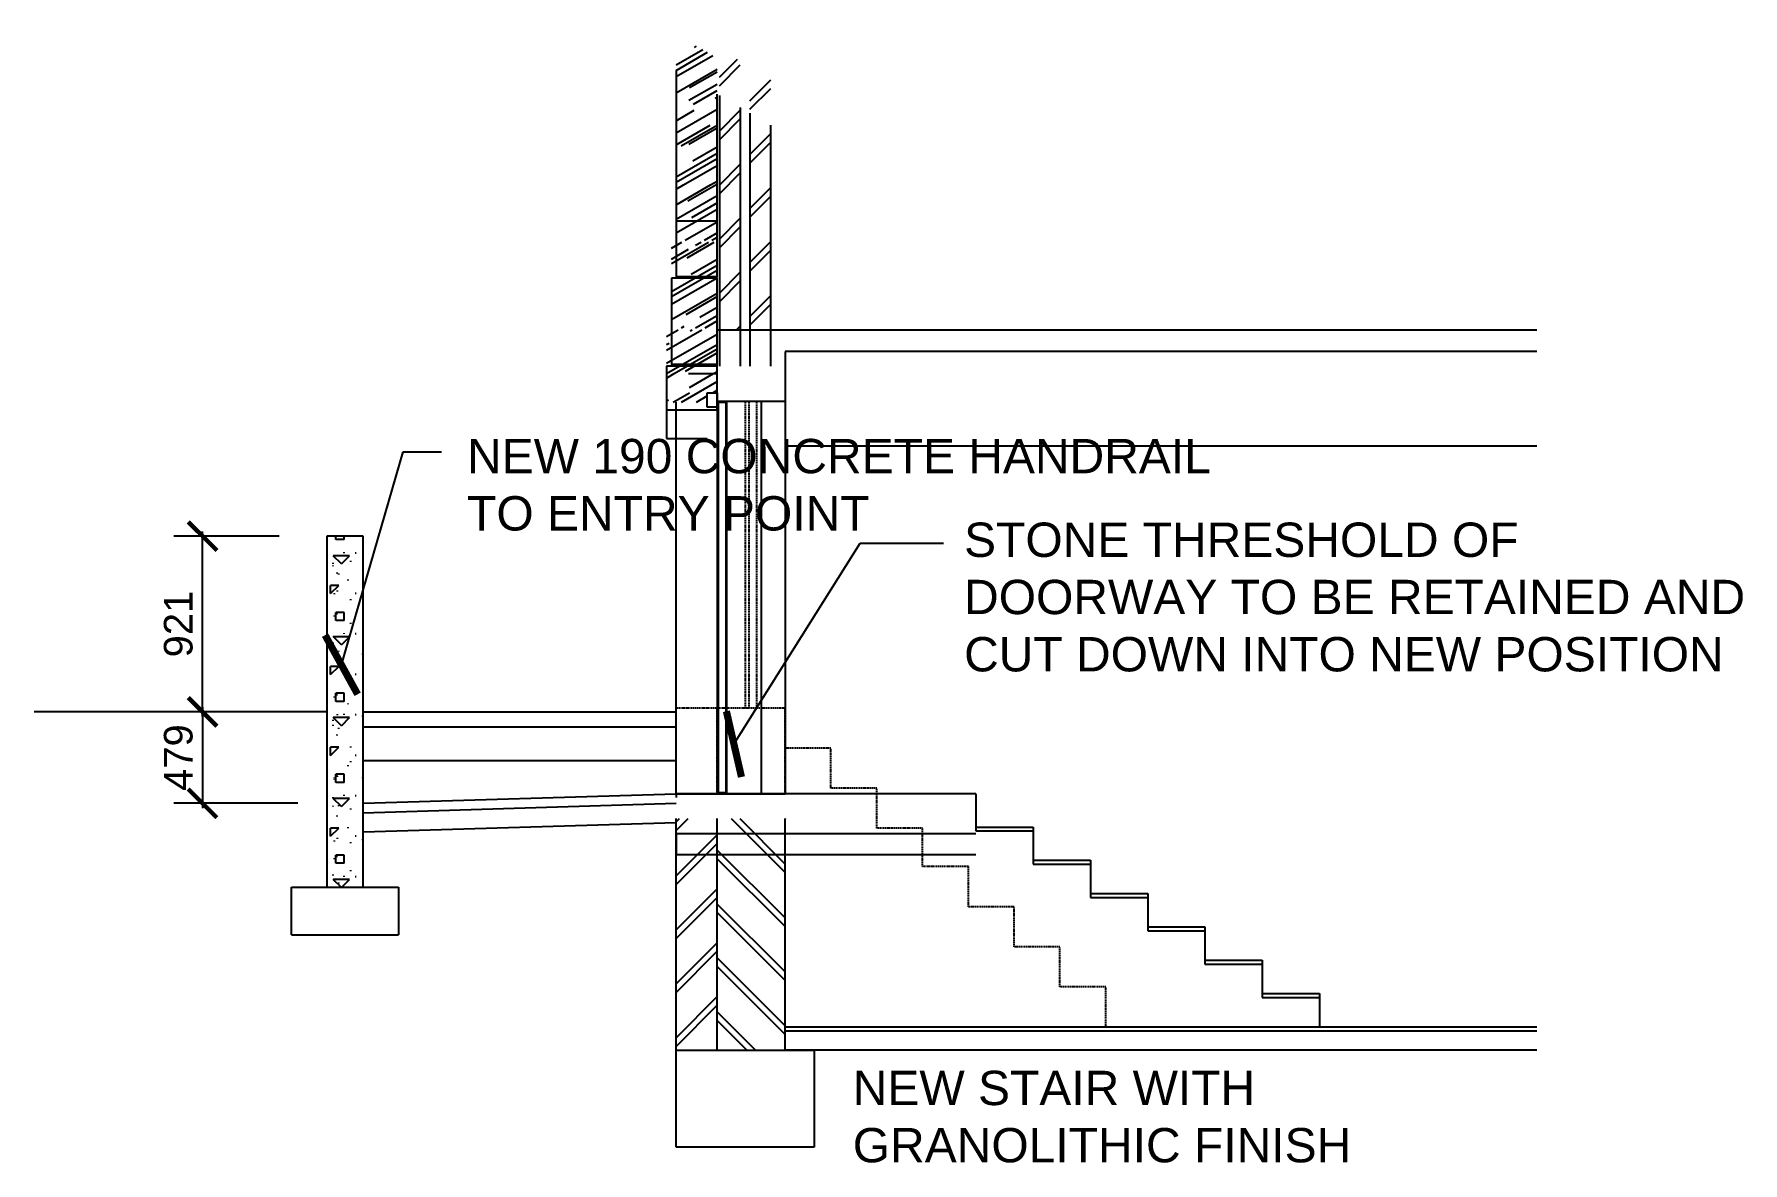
# Model space of a CAD drawing. Header units: millimetres. Extents: x -242071 to 82444, y -53139 to 112036.
# Drawn here: x -242071 to -233117, y -8543 to -2627 of the extents above; entities that cross this region are included whole.
import ezdxf

# ---------------------------------------------------------------- set-up
doc = ezdxf.new("R2010")
doc.units = ezdxf.units.MM
doc.header["$PDSIZE"] = 1
doc.linetypes.add('PDASHED2', pattern=[9.525, 6.35, -3.175])
for name, color, linetype in [('Demolition', 1, 'Continuous'), ('Dimensions_Electrical', 1, 'Continuous'), ('Dimensions_Roof_plan', 1, 'Continuous'), ('Hatch_Roof_plan', 1, 'Continuous'), ('Text_Builders_work', 1, 'Continuous'), ('Text_Roof_plan', 1, 'Continuous'), ('Walls_brick_block_etc', 3, 'Continuous')]:
    doc.layers.add(name, color=color, linetype=linetype)
doc.styles.add('Text_Style_3_d7b89161-017f-4e9d-a07b-0b1ab719bac5', font='freehand')
doc.styles.add('Text_Style_5', font='arial.ttf')
doc.dimstyles.new('$DIM_Caddie', dxfattribs={"dimscale": 100, "dimtxt": 2.5, "dimasz": 3, "dimexe": 3, "dimexo": 0, "dimgap": 1, "dimtad": 1, "dimdec": 0, "dimzin": 0, "dimdsep": 46, "dimtxsty": 'Text_Style_3_d7b89161-017f-4e9d-a07b-0b1ab719bac5', "dimblk": 'ARCHTICK', "dimblk1": 'ARCHTICK', "dimblk2": 'ARCHTICK', "dimcen": 0.4, "dimclrd": 1, "dimclre": 1, "dimclrt": 2, "dimadec": 0, "dimazin": 0, "dimtfac": 0.5, "dimtdec": 0, "dimtix": 1, "dimtmove": 0, "dimatfit": 2, "dimldrblk": 'ARCHTICK', "dimfxl": 7, "dimfxlon": 1, "dimtfillclr": 1, "dimtolj": 1, "dimtzin": 0, "dimlwd": -3, "dimlwe": -3, "dimarcsym": 1})
pattern_1 = [(45, (-476227.76, -8997.2), (-141.42136, 141.42136), []), (45, (-476250.38, -8974.57), (-141.42136, 141.42136), [])]
pattern_2 = [(30, (-238113.88, -4498.6), (178.4675, 249.685), [1905, -254, 635, -127]), (30, (-237999.35, -4359.15), (-194.44, 82.78), [381, -41.91, 762, -95.25]), (30, (-238112.86, -4373.36), (529.378, 403.89), [1016, -177.8, 508, -127])]

msp = doc.modelspace()

# ---------------------------------------------------------------- texts
at = {"layer": 'Text_Builders_work', "color": 1, "linetype": 'Continuous', "insert": (-239802.5, -4748.7), "char_height": 180, "attachment_point": 1, "style": 'Text_Style_5'}
msp.add_mtext('NEW 190 CONCRETE HANDRAIL\\PTO ENTRY POINT', dxfattribs=at)
at = {"layer": 'Text_Roof_plan', "color": 1, "linetype": 'Continuous', "char_height": 180, "attachment_point": 1, "style": 'Text_Style_5'}
for s, insert in [('STONE THRESHOLD OF \\PDOORWAY TO BE RETAINED AND \\PCUT DOWN INTO NEW POSITION', (-237197.9, -5187.2)), ('NEW STAIR WITH\\PGRANOLITHIC FINISH', (-237781.3, -8060.8))]:
    msp.add_mtext(s, dxfattribs=dict(at, insert=insert))

# ---------------------------------------------------------------- blocks, each defined once
blk = doc.blocks.new('_ArchTick')
at = {"color": 0, "linetype": 'ByBlock', "const_width": 0.15}
blk.add_lwpolyline([(-0.5, -0.5), (0.5, 0.5)], dxfattribs=at)
blk = doc.blocks.new('*D157')
at = {"layer": 'Defpoints', "color": 0}
for p in [(-241188.7, -5258.6), (-240537.5, -5258.6), (-240537.5, -6179.6)]:
    blk.add_point(p, dxfattribs=at)
at = {"layer": 'Dimensions_Electrical', "color": 1, "linetype": 'Continuous', "lineweight": -3}
for p, q in [((-240787.5, -5258.6), (-241338.7, -5258.6)), ((-241188.7, -6204.6), (-241188.7, -5233.6)), ((-240787.5, -6179.6), (-241338.7, -6179.6))]:
    blk.add_line(p, q, dxfattribs=at)
at = {"layer": 'Dimensions_Electrical', "color": 1, "lineweight": -3, "xscale": 150, "yscale": 150, "zscale": 150}
for p, rotation in [((-241188.7, -5258.6), 90), ((-241188.7, -6179.6), 270)]:
    blk.add_blockref('_ArchTick', p, dxfattribs=dict(at, rotation=rotation))
at = {"layer": 'Dimensions_Electrical', "color": 1, "linetype": 'Continuous', "lineweight": -3, "insert": (-241315.3, -5719.1), "char_height": 150, "attachment_point": 5, "rotation": 90, "style": 'Text_Style_5'}
blk.add_mtext('\\A1;921', dxfattribs=at)
blk = doc.blocks.new('_Open90')
at = {"color": 0, "linetype": 'ByBlock', "lineweight": -2}
for p, q in [((0, 0), (-1, 0)), ((-0.5, 0.5), (0, 0)), ((0, 0), (-0.5, -0.5))]:
    blk.add_line(p, q, dxfattribs=at)
blk = doc.blocks.new('*D179')
at = {"layer": 'Defpoints', "color": 0}
for p in [(-240537.5, -6179.6), (-241188.7, -6658.6), (-240347.5, -6658.6)]:
    blk.add_point(p, dxfattribs=at)
at = {"layer": 'Dimensions_Roof_plan', "color": 1, "linetype": 'Continuous', "lineweight": -3}
for p, q in [((-241188.7, -6154.6), (-241188.7, -6683.6)), ((-240787.5, -6179.6), (-241338.7, -6179.6)), ((-240688.7, -6658.6), (-241338.7, -6658.6))]:
    blk.add_line(p, q, dxfattribs=at)
at = {"layer": 'Dimensions_Roof_plan', "color": 1, "lineweight": -3, "xscale": 150, "yscale": 150, "zscale": 150}
for p, rotation in [((-241188.7, -6179.6), 90), ((-241188.7, -6658.6), 270)]:
    blk.add_blockref('_ArchTick', p, dxfattribs=dict(at, rotation=rotation))
at = {"layer": 'Dimensions_Roof_plan', "color": 1, "linetype": 'Continuous', "lineweight": -3, "insert": (-241315.3, -6419.1), "char_height": 150, "attachment_point": 5, "rotation": 90, "style": 'Text_Style_5'}
blk.add_mtext('\\A1;479', dxfattribs=at)

# ---------------------------------------------------------------- dimensions: what is measured, and where the dimension line sits
at = {"layer": 'Dimensions_Electrical', "color": 3, "linetype": 'Continuous', "lineweight": -3}
dim = msp.add_linear_dim(base=(-241188.7, -5258.6), p1=(-240537.5, -6179.6), p2=(-240537.5, -5258.6), angle=90, dimstyle='$DIM_Caddie', override={"dimscale": 50, "dimtxt": 3, "dimasz": 3, "dimexe": 3, "dimexo": 5, "dimgap": 1, "dimtad": 1, "dimjust": 0, "dimtih": 0, "dimtoh": 0, "dimdec": 0, "dimlfac": 1, "dimrnd": 0, "dimzin": 12, "dimdsep": 46, "dimlunit": 2, "dimpost": '', "dimtxsty": 'Text_Style_5', "dimblk": 'ArchTick', "dimblk1": 'ArchTick', "dimblk2": 'ArchTick', "dimsah": 0, "dimtsz": 0, "dimcen": 1, "dimdle": 0.5, "dimse1": 0, "dimse2": 0, "dimsd1": 0, "dimsd2": 0, "dimclrd": 1, "dimclre": 1, "dimclrt": 1, "dimaunit": 0, "dimadec": 0, "dimazin": 0, "dimtol": 0, "dimlim": 0, "dimtp": 0, "dimtm": 0, "dimtfac": 1, "dimtdec": 0, "dimtix": 1, "dimtofl": 1, "dimtmove": 0, "dimatfit": 0, "dimldrblk": 'Open90', "dimfxl": 10, "dimfxlon": 1, "dimtvp": 0, "dimtfill": 0, "dimtfillclr": 1, "dimfrac": 0, "dimtolj": 1, "dimtzin": 0, "dimlwd": 65533, "dimlwe": 65533, "dimarcsym": 1}, dxfattribs=at)
dim.commit()
dim.dimension.update_dxf_attribs({"geometry": '*D157', "text_midpoint": (-241315.3, -5719.1)})
at = {"layer": 'Dimensions_Roof_plan', "color": 12, "linetype": 'Continuous', "lineweight": -3}
dim = msp.add_linear_dim(base=(-241188.7, -6658.6), p1=(-240537.5, -6179.6), p2=(-240347.5, -6658.6), angle=270, dimstyle='$DIM_Caddie', override={"dimscale": 50, "dimtxt": 3, "dimasz": 3, "dimexe": 3, "dimexo": 5, "dimgap": 1, "dimtad": 1, "dimjust": 0, "dimtih": 0, "dimtoh": 0, "dimdec": 0, "dimlfac": 1, "dimrnd": 0, "dimzin": 12, "dimdsep": 46, "dimlunit": 2, "dimpost": '', "dimtxsty": 'Text_Style_5', "dimblk": 'ArchTick', "dimblk1": 'ArchTick', "dimblk2": 'ArchTick', "dimsah": 0, "dimtsz": 0, "dimcen": 1, "dimdle": 0.5, "dimse1": 0, "dimse2": 0, "dimsd1": 0, "dimsd2": 0, "dimclrd": 1, "dimclre": 1, "dimclrt": 1, "dimaunit": 0, "dimadec": 0, "dimazin": 0, "dimtol": 0, "dimlim": 0, "dimtp": 0, "dimtm": 0, "dimtfac": 1, "dimtdec": 0, "dimtix": 1, "dimtofl": 1, "dimtmove": 0, "dimatfit": 0, "dimldrblk": 'Open90', "dimfxl": 10, "dimfxlon": 1, "dimtvp": 0, "dimtfill": 0, "dimtfillclr": 1, "dimfrac": 0, "dimtolj": 1, "dimtzin": 0, "dimlwd": 65533, "dimlwe": 65533, "dimarcsym": 1}, dxfattribs=at)
dim.commit()
dim.dimension.update_dxf_attribs({"geometry": '*D179', "text_midpoint": (-241315.3, -6419.1)})

# ---------------------------------------------------------------- hatches: boundary and pattern name
at = {"linetype": 'Continuous', "lineweight": -3}
h = msp.add_hatch(dxfattribs=at)
h.set_pattern_fill('BRICKPLAN', color=1, scale=200, angle=45, style=0)
h.set_pattern_definition(pattern_1)
h.paths.add_polyline_path([(-238480.5, -2757.8), (-238370.5, -2757.8), (-238370.5, -4176.6), (-238480.5, -4176.6)])
h = msp.add_hatch(dxfattribs=at)
h.set_pattern_fill('BRICKPLAN', color=1, scale=200, angle=45, style=0)
h.set_pattern_definition(pattern_1)
h.paths.add_polyline_path([(-238320.5, -2850.2), (-238210.5, -2850.2), (-238210.5, -4176.6), (-238320.5, -4176.6)])
h = msp.add_hatch(dxfattribs=at)
h.set_pattern_fill('CONCRETE', color=1, scale=100, angle=45, style=0)
h.set_pattern_definition([(90, (-238113.88, -4498.6), (-212.132, 1e-14), [5, -419.264]), (90, (-238078.52, -4420.82), (-212.132, 1e-14), [5, -319.264]), (90, (-238142.16, -4244.04), (-212.132, 1e-14), [5, -400]), (90, (-238014.88, -4258.18), (-212.132, 1e-14), [5, -319.264]), (90, (-238163.38, -4406.67), (-212.132, 1e-14), [5, -419.264]), (90, (-238092.66, -4194.54), (-212.132, 1e-14), [5, -319.264]), (90, (-238170.45, -4130.9), (-212.132, 1e-14), [5, -419.264]), (90, (-237951.24, -4265.25), (-212.132, 1e-14), [5, -319.264]), (90, (-238078.52, -4321.82), (-212.132, 1e-14), [5, -419.264]), (90, (-237937.1, -4251.1), (-212.132, 1e-14), [5, -319.264]), (90, (-237958.31, -4201.61), (-212.132, 1e-14), [5, -400]), (180, (-238071.45, -4442.03), (-3e-14, -212.132), [5, -319.264]), (180, (-238064.38, -4335.96), (-3e-14, -212.132), [5, -419.264]), (180, (-238000.74, -4215.76), (-3e-14, -212.132), [5, -319.264]), (180, (-238113.88, -4427.89), (-3e-14, -212.132), [5, -419.264]), (180, (-238113.88, -4286.47), (-3e-14, -212.132), [5, -319.264]), (180, (-238113.88, -4145.04), (-3e-14, -212.132), [5, -419.264]), (180, (-238078.52, -4038.98), (-3e-14, -212.132), [5, -319.264]), (180, (-237937.1, -4180.4), (-3e-14, -212.132), [5, -419.264]), (180, (-238113.88, -4286.47), (-3e-14, -212.132), [5, -319.264]), (180, (-238099.74, -4357.18), (-3e-14, -212.132), [5, -419.264]), (180, (-237979.53, -4208.68), (-3e-14, -212.132), [5, -319.264]), (45, (-238078.5, -3968.27), (-424.26, 424.26), [30, -570]), (45, (-238078.5, -4392.53), (-424.26, 424.26), [30, -570]), (90, (-238078.52, -4392.53), (-424.264, 3e-14), [21.213, -403.05]), (180, (-238057.3, -4371.3), (-5e-14, -424.264), [21.213, -403.05]), (45, (-238078.5, -3826.85), (-424.26, 424.26), [30, -570]), (45, (-238078.5, -4251.1), (-424.26, 424.26), [30, -570]), (90, (-238078.52, -4251.1), (-424.264, 3e-14), [21.213, -403.05]), (180, (-238057.3, -4229.9), (-5e-14, -424.264), [21.213, -403.05]), (45, (-238184.6, -3791.5), (-424.26, 424.26), [60, -540]), (45, (-238184.6, -4215.76), (-424.26, 424.26), [60, -540]), (90, (-238184.6, -4215.76), (-424.264, 3e-14), [42.426, -381.84]), (180, (-238142.16, -4173.33), (-5e-14, -424.264), [42.426, -381.84]), (45, (-237972.46, -3862.2), (-424.26, 424.26), [60, -540]), (45, (-237972.46, -4286.47), (-424.26, 424.26), [60, -540]), (90, (-237972.46, -4286.47), (-424.264, 3e-14), [42.426, -381.84]), (180, (-237930.03, -4244.04), (-5e-14, -424.264), [42.426, -381.84]), (135, (-238113.9, -3932.9), (-424.26, -424.26), [120, -480]), (135, (-238113.9, -4357.2), (-424.26, -424.26), [120, -480]), (90, (-238113.88, -4357.18), (-424.264, 3e-14), [84.853, -339.41]), (180, (-238113.88, -4272.32), (-5e-14, -424.264), [84.853, -339.41]), (90, (-237901.75, -4003.62), (-424.264, 3e-14), [42.426, -381.84]), (180, (-237901.75, -4003.62), (-5e-14, -424.264), [42.426, -381.84]), (90, (-237944.17, -4003.62), (-424.264, 3e-14), [42.426, -381.84]), (180, (-237901.75, -3961.2), (-5e-14, -424.264), [42.426, -381.838]), (90, (-238043.17, -4215.76), (-424.264, 3e-14), [42.426, -381.84]), (180, (-238043.17, -4215.76), (-5e-14, -424.264), [42.426, -381.84]), (90, (-238085.6, -4215.76), (-424.264, 3e-14), [42.426, -381.84]), (180, (-238043.17, -4173.33), (-5e-14, -424.264), [42.426, -381.84]), (90, (-237724.97, -4038.98), (-424.264, 3e-14), [42.426, -381.838]), (180, (-237724.97, -4038.98), (-5e-14, -424.264), [42.426, -381.838]), (90, (-237767.4, -4038.98), (-424.264, 3e-14), [42.426, -381.838]), (180, (-237724.97, -3996.55), (-5e-14, -424.264), [42.426, -381.838]), (45, (-237915.9, -3706.64), (-424.26, 424.26), [60, -540]), (135, (-237915.9, -3706.64), (-424.26, -424.26), [60, -540]), (45, (-237915.9, -4130.9), (-424.26, 424.26), [60, -540]), (135, (-237915.9, -4130.9), (-424.26, -424.26), [60, -540]), (180, (-237873.46, -4088.48), (-5e-14, -424.264), [84.853, -339.41])])
h.paths.add_polyline_path([(-240537.5, -5258.6), (-240347.5, -5258.6), (-240347.5, -7098.6), (-240537.5, -7098.6)])
h = msp.add_hatch(dxfattribs=at)
h.set_pattern_fill('BRICKPLAN', color=1, scale=200, angle=45, style=0)
h.set_pattern_definition(pattern_1)
h.paths.add_polyline_path([(-238707, -6738.6), (-238491.5, -6738.6), (-238491.5, -7952.6), (-238707, -7952.6)])
h = msp.add_hatch(dxfattribs=at)
h.set_pattern_fill('BRICKPLAN', color=1, scale=200, angle=-45, style=0)
h.set_pattern_definition([(-45, (-238113.88, -4498.6), (141.421, 141.421), []), (-45, (-238091.25, -4475.97), (141.421, 141.421), [])])
h.paths.add_polyline_path([(-238491.5, -6738.6), (-238135.5, -6738.6), (-238135.5, -7952.6), (-238491.5, -7952.6)])
at = {"layer": 'Hatch_Roof_plan', "linetype": 'Continuous', "lineweight": -3}
h = msp.add_hatch(dxfattribs=at)
h.set_pattern_fill('AR-RROOF', color=1, scale=5, angle=30)
h.set_pattern_definition(pattern_2)
h.paths.add_polyline_path([(-238492.5, -3416.6), (-238492.5, -2750.8), (-238707, -2627), (-238707, -3416.6)])
h = msp.add_hatch(dxfattribs=at)
h.set_pattern_fill('AR-RROOF', color=1, scale=5, angle=30)
h.set_pattern_definition(pattern_2)
h.paths.add_polyline_path([(-238492.5, -3706.6), (-238492.5, -3416.6), (-238707, -3416.6), (-238707, -3706.6)])
h = msp.add_hatch(dxfattribs=at)
h.set_pattern_fill('AR-RROOF', color=1, scale=5, angle=30)
h.set_pattern_definition(pattern_2)
h.paths.add_polyline_path([(-238492.5, -4166.6), (-238492.5, -3716.6), (-238732, -3716.6), (-238732, -4166.6)])
h = msp.add_hatch(dxfattribs=at)
h.set_pattern_fill('AR-RROOF', color=1, scale=5, angle=30)
h.set_pattern_definition(pattern_2)
h.paths.add_polyline_path([(-238491.5, -4406.6), (-238491.5, -4176.6), (-238757, -4176.6), (-238757, -4406.6)])
h = msp.add_hatch(dxfattribs=at)
h.set_pattern_fill('AR-RROOF', color=1, scale=5, angle=30)
h.set_pattern_definition(pattern_2)
h.paths.add_polyline_path([(-238543.5, -4556.6), (-238543.5, -4506.6), (-238491.5, -4506.6), (-238491.5, -4406.6), (-238757, -4406.6), (-238757, -4556.6)])

# ---------------------------------------------------------------- linework, layer by layer
at = {"layer": 'Demolition', "color": 2, "linetype": 'Continuous', "lineweight": -3}
for p, q in [((-238543.5, -4506.6), (-238491.5, -4506.6)), ((-238543.5, -4582.6), (-238543.5, -4506.6)), ((-238491.5, -4506.6), (-238491.5, -4582.6)), ((-238491.5, -4582.6), (-238543.5, -4582.6))]:
    msp.add_line(p, q, dxfattribs=at)
at = {"layer": 'Demolition', "color": 8, "linetype": 'PDASHED2', "lineweight": -3}
for p, q in [((-238343.5, -6159.6), (-238343.5, -4553)), ((-238323.5, -6159.6), (-238323.5, -4553)), ((-238283.5, -6159.6), (-238283.5, -4553)), ((-238707, -6608.6), (-238707, -6159.6)), ((-238135.5, -6159.6), (-238707, -6159.6)), ((-238491.5, -6608.6), (-238491.5, -6159.6)), ((-238135.5, -6608.6), (-238135.5, -6159.6)), ((-237895.5, -6369.6), (-238135.5, -6369.6)), ((-237895.5, -6579.6), (-237895.5, -6369.6)), ((-237655.5, -6579.6), (-237895.5, -6579.6)), ((-237655.5, -6789.6), (-237655.5, -6579.6)), ((-237415.5, -6789.6), (-237655.5, -6789.6)), ((-237415.5, -6990.6), (-237415.5, -6789.6)), ((-237175.5, -6990.6), (-237415.5, -6990.6)), ((-237175.5, -7200.6), (-237175.5, -6990.6)), ((-236935.5, -7200.6), (-237175.5, -7200.6)), ((-236935.5, -7410.6), (-236935.5, -7200.6)), ((-236695.5, -7410.6), (-236935.5, -7410.6)), ((-236695.5, -7620.6), (-236695.5, -7410.6)), ((-236455.5, -7620.6), (-236695.5, -7620.6)), ((-236455.5, -7830.6), (-236455.5, -7620.6))]:
    msp.add_line(p, q, dxfattribs=at)
at = {"layer": 'Text_Builders_work', "color": 5, "linetype": 'Continuous', "lineweight": -3}
for p, q in [((-238491.5, -4553), (-238491.5, -4176.6)), ((-238491.5, -4176.6), (-234196.1, -4176.6)), ((-234196.1, -4176.6), (-234196.1, -4176.6)), ((-238135.5, -4290.6), (-238135.5, -4553)), ((-234196.1, -4290.6), (-238135.5, -4290.6)), ((-238135.5, -4553), (-238491.5, -4553)), ((-240537.5, -6179.6), (-242071.2, -6179.6)), ((-240722.5, -7098.6), (-240162.5, -7098.6)), ((-240722.5, -7348.6), (-240722.5, -7098.6)), ((-240162.5, -7098.6), (-240162.5, -7348.6)), ((-240722.5, -7348.6), (-240162.5, -7348.6)), ((-238135.5, -7850.6), (-234196.1, -7850.6)), ((-238135.5, -7952.6), (-238135.5, -7850.6)), ((-238707, -8460.6), (-238707, -7952.6)), ((-238707, -7952.6), (-237983.5, -7952.6)), ((-234196.1, -7952.6), (-238135.5, -7952.6)), ((-237983.5, -7952.6), (-237983.5, -8460.6)), ((-237983.5, -8460.6), (-238707, -8460.6))]:
    msp.add_line(p, q, dxfattribs=at)
at = {"layer": 'Text_Builders_work', "color": 4, "linetype": 'Continuous', "lineweight": -3}
msp.add_line((-238641.5, -4406.6), (-238491.5, -4406.6), dxfattribs=at)
at = {"layer": 'Text_Builders_work', "color": 1, "linetype": 'Continuous', "lineweight": -3}
for p, q in [((-238707, -6608.6), (-238707, -4556.6)), ((-238135.5, -4553), (-238135.5, -6608.6)), ((-240347.5, -6179.6), (-238707, -6179.6)), ((-238707, -6608.6), (-238707, -6628.6)), ((-238135.5, -7830.6), (-234196.1, -7830.6))]:
    msp.add_line(p, q, dxfattribs=at)
at = {"layer": 'Text_Builders_work', "color": 12, "linetype": 'Continuous', "lineweight": -3}
for p, q in [((-238491.5, -4553), (-238491.5, -6608.6)), ((-238486.5, -4558), (-238486.5, -6603.6)), ((-238446.5, -4558), (-238486.5, -4558)), ((-238446.5, -4558), (-238446.5, -6603.6)), ((-238442.5, -4558), (-238442.5, -6603.6)), ((-238442.5, -4558), (-238442.5, -6603.6)), ((-238441.5, -6608.6), (-238441.5, -4553)), ((-238261.5, -4553), (-238261.5, -6608.6)), ((-240347.5, -5258.6), (-240537.5, -5258.6)), ((-240537.5, -5258.6), (-240537.5, -7098.6)), ((-240347.5, -7098.6), (-240347.5, -5258.6)), ((-240347.5, -6258.6), (-238707, -6258.6)), ((-240347.5, -6433.6), (-238707, -6433.6)), ((-240347.5, -6658.6), (-238707, -6608.6)), ((-238707, -6608.6), (-238135.5, -6608.6)), ((-237135.5, -6608.6), (-238707, -6608.6)), ((-238446.5, -6603.6), (-238486.5, -6603.6)), ((-237135.5, -6608.6), (-237135.5, -6803.2)), ((-240347.5, -6708.6), (-238707, -6658.6)), ((-240347.5, -6808.6), (-240347.5, -6708.6)), ((-240347.5, -6808.6), (-238707, -6758.6)), ((-237135.5, -6783.2), (-236835.5, -6783.2)), ((-237135.5, -6803.2), (-236835.5, -6803.2)), ((-236835.5, -6783.2), (-236835.5, -6977.7)), ((-236835.5, -6957.7), (-236535.5, -6957.7)), ((-236835.5, -6977.7), (-236535.5, -6977.7)), ((-236535.5, -6957.7), (-236535.5, -7152.3)), ((-236535.5, -7132.3), (-236235.5, -7132.3)), ((-236535.5, -7152.3), (-236235.5, -7152.3)), ((-236235.5, -7132.3), (-236235.5, -7326.9)), ((-236235.5, -7306.9), (-235935.5, -7306.9)), ((-236235.5, -7326.9), (-235935.5, -7326.9)), ((-235935.5, -7306.9), (-235935.5, -7501.4)), ((-235935.5, -7481.4), (-235635.5, -7481.4)), ((-235935.5, -7501.4), (-235635.5, -7501.4)), ((-235635.5, -7481.4), (-235635.5, -7676)), ((-235635.5, -7656), (-235335.5, -7656)), ((-235635.5, -7676), (-235335.5, -7676)), ((-235335.5, -7656), (-235335.5, -7830.6))]:
    msp.add_line(p, q, dxfattribs=at)
at = {"layer": 'Text_Builders_work', "color": 3, "linetype": 'Continuous', "lineweight": -3}
for p, q in [((-238707, -7952.6), (-238707, -6738.6)), ((-238491.5, -7952.6), (-238491.5, -6738.6)), ((-238135.5, -7850.6), (-238135.5, -6738.6))]:
    msp.add_line(p, q, dxfattribs=at)
at = {"layer": 'Walls_brick_block_etc', "color": 2, "linetype": 'Continuous', "lineweight": -3}
for p, q in [((-238707, -2817.3), (-238707, -3606.9)), ((-238492.5, -3606.9), (-238492.5, -2941.1)), ((-238757, -4596.9), (-238757, -4746.9)), ((-238757, -4746.9), (-238543.5, -4746.9))]:
    msp.add_line(p, q, dxfattribs=at)
at = {"layer": 'Walls_brick_block_etc', "color": 3, "linetype": 'Continuous', "lineweight": -3}
for p, q in [((-238480.5, -2948.1), (-238480.5, -4366.9)), ((-238370.5, -3011.6), (-238370.5, -4366.9)), ((-238320.5, -3040.4), (-238320.5, -4366.9)), ((-238210.5, -4366.9), (-238210.5, -3104))]:
    msp.add_line(p, q, dxfattribs=at)
at = {"layer": 'Walls_brick_block_etc', "color": 1, "linetype": 'Continuous', "lineweight": -3}
msp.add_line((-238135.5, -4785.7), (-234196.1, -4785.7), dxfattribs=at)
at = {"layer": 'Walls_brick_block_etc', "color": 5, "linetype": 'Continuous', "lineweight": -3}
for p, q in [((-237135.5, -6818.9), (-238707, -6818.9)), ((-238707, -6818.9), (-238707, -6928.9)), ((-237135.5, -6928.9), (-238707, -6928.9))]:
    msp.add_line(p, q, dxfattribs=at)
at = {"layer": 'Walls_brick_block_etc', "color": 2, "linetype": 'Continuous', "lineweight": -3}
for points in [[(-238707, -3606.9), (-238707, -3896.9), (-238492.5, -3896.9), (-238492.5, -3606.9)], [(-238732, -3906.9), (-238732, -4356.9), (-238492.5, -4356.9), (-238492.5, -3906.9)], [(-238757, -4366.9), (-238757, -4596.9), (-238491.5, -4596.9), (-238491.5, -4366.9)]]:
    msp.add_lwpolyline(points, close=True, dxfattribs=at)

msp.set_redraw_order([(e.dxf.handle, doc.entitydb.next_handle()) for e in msp.query("TEXT MTEXT ATTDEF DIMENSION ARC_DIMENSION")])  # texts and dimensions are drawn at this point

# ---------------------------------------------------------------- leaders
at = {"layer": 'Text_Roof_plan', "color": 12, "linetype": 'Continuous', "lineweight": -3}
for points in [[(-240461.3, -5932.4), (-240137.5, -4815.7), (-239936.5, -4815.7)], [(-238404, -6348.6), (-237742.9, -5294.4), (-237305.1, -5294.4)]]:
    msp.add_leader(points, dimstyle='$DIM_Caddie', override={"dimscale": 100, "dimasz": 2.5, "dimclrd": 1}, dxfattribs=at)

doc.saveas('drawing.dxf')
